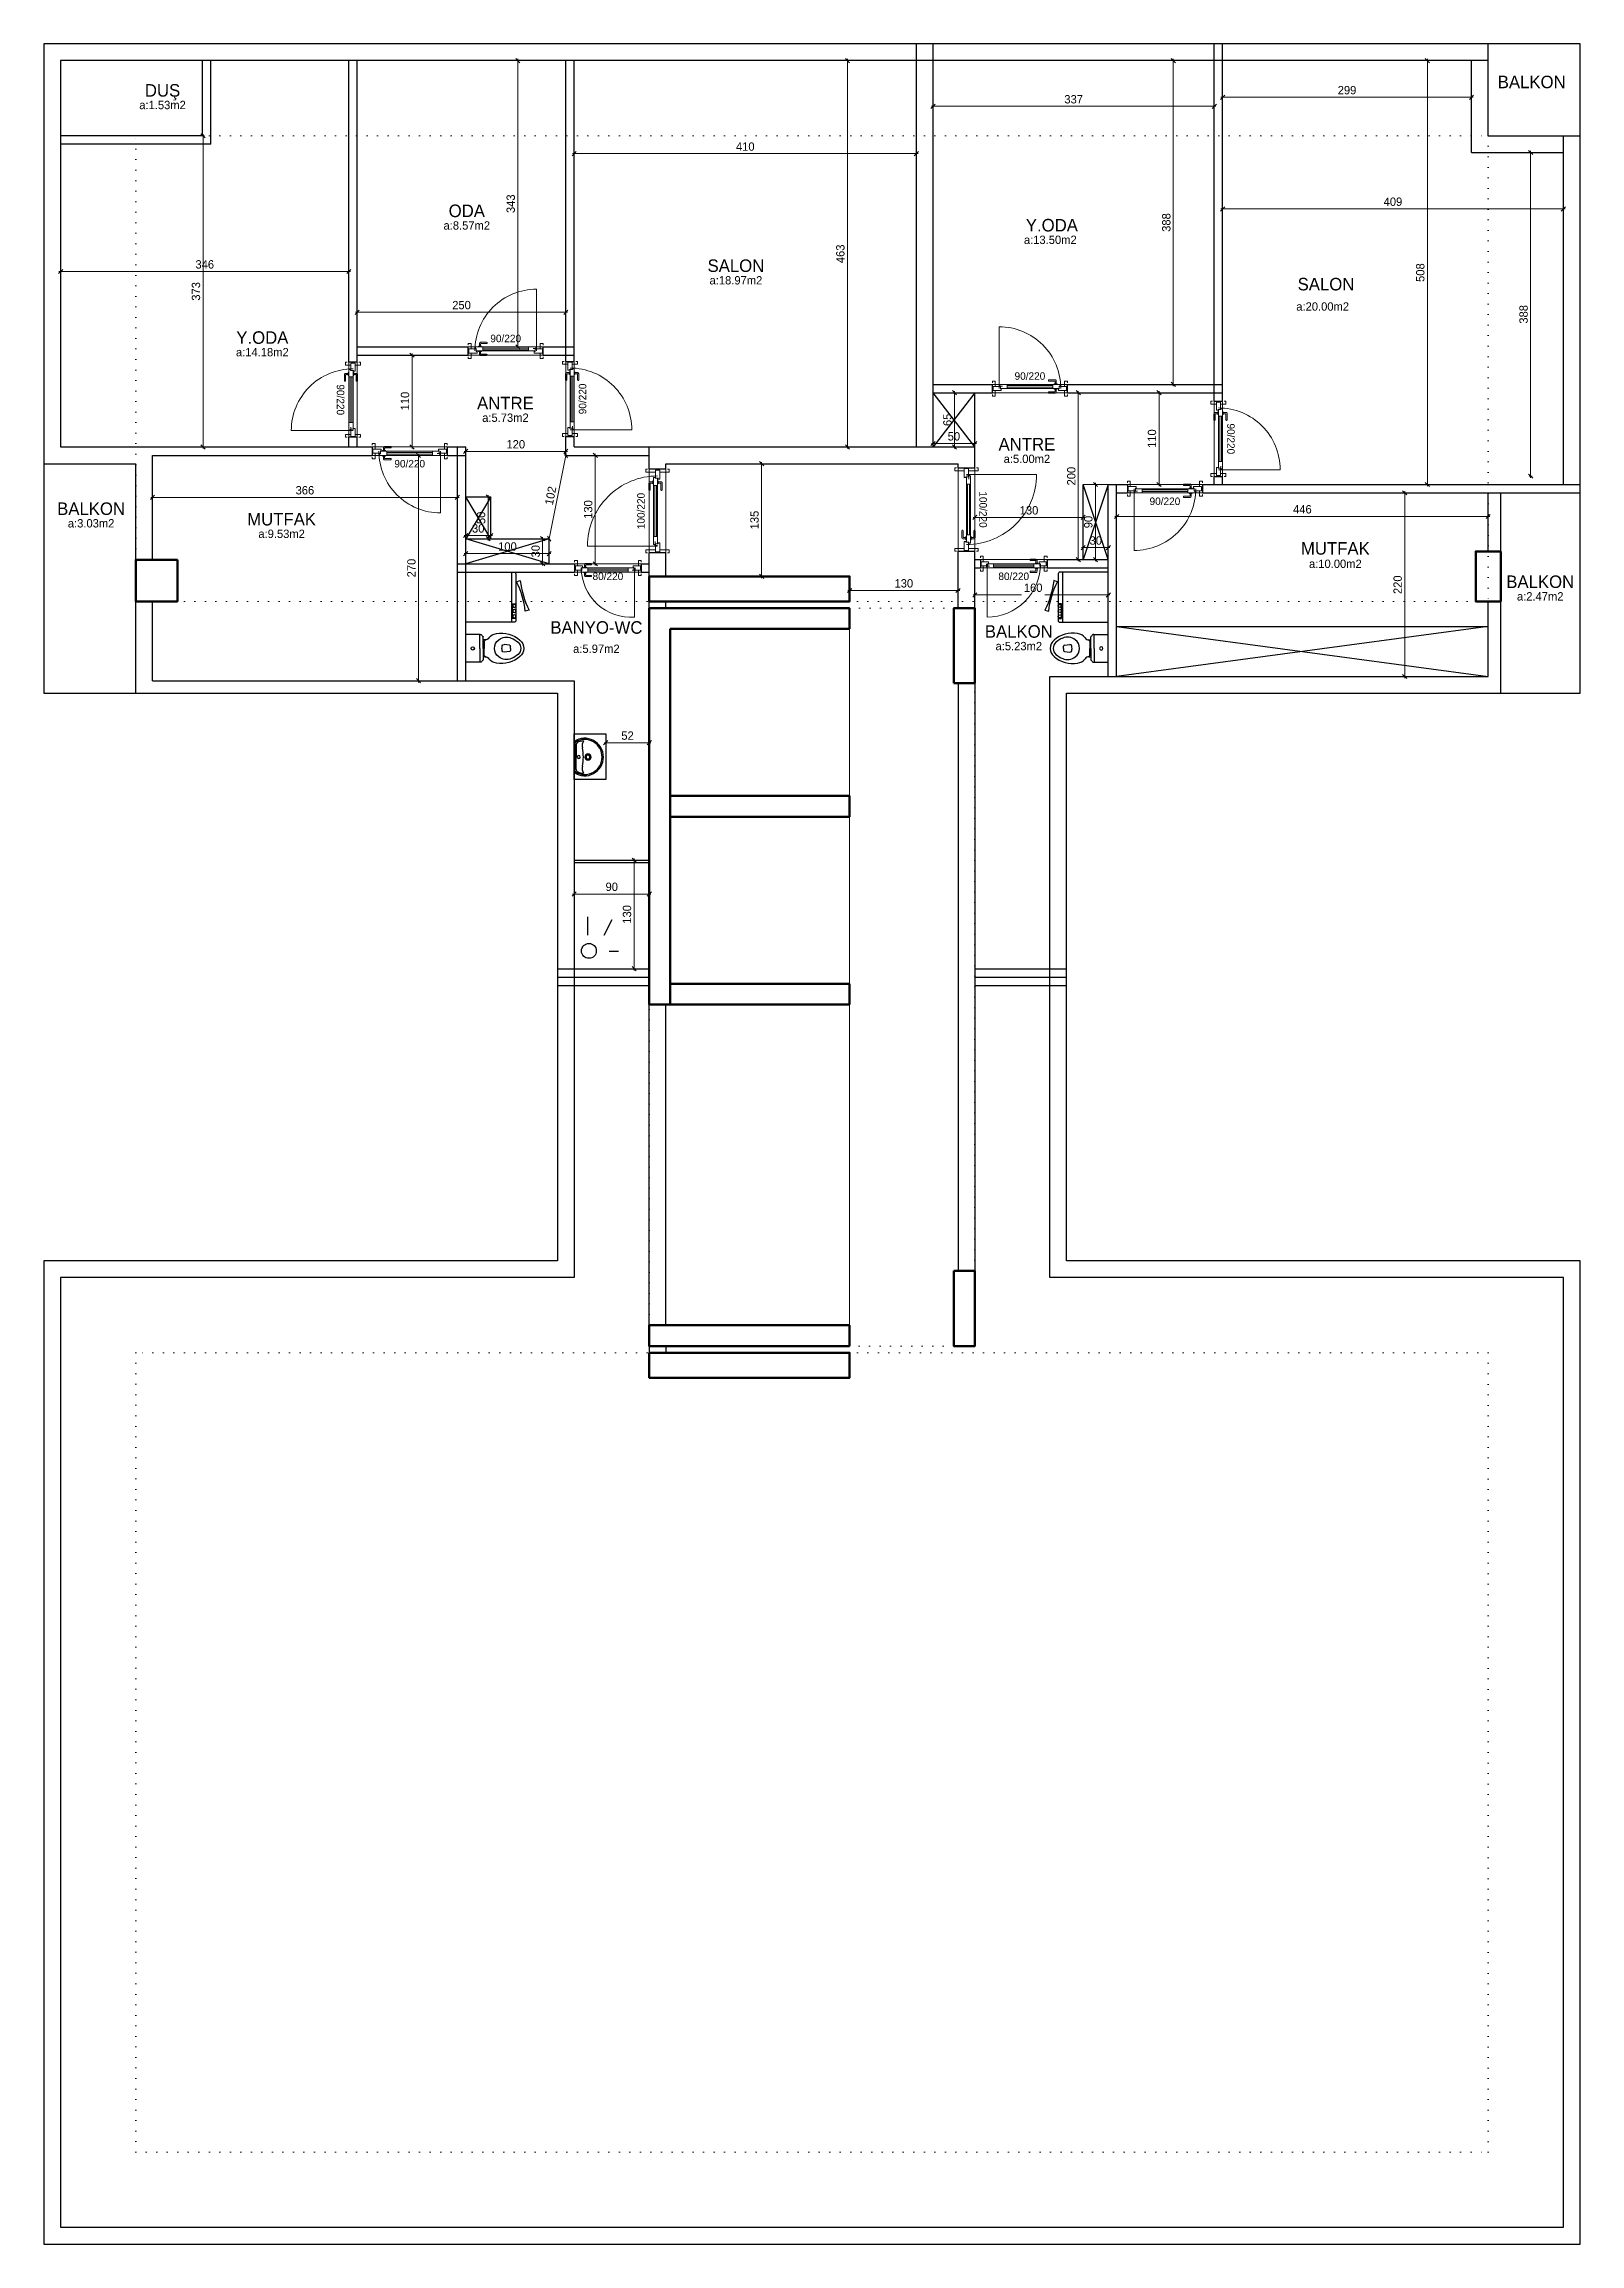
# Model space of a CAD drawing. Header units: centimetres. Extents: x 562865 to 1310255, y -148070 to 32737.
# Drawn here: x 586758 to 588599, y -17792 to -15157 of the extents above; entities that cross this region are included whole.
import ezdxf
from ezdxf.enums import TextEntityAlignment as Align

# ---------------------------------------------------------------- set-up
doc = ezdxf.new("R2010")
doc.units = ezdxf.units.CM
doc.header["$LTSCALE"] = 2.5
doc.linetypes.add('DOT', pattern=[0.25, 0, -0.25])
doc.layers.get('0').update_dxf_attribs({"color": 86})
for name, color, linetype, lineweight in [('ADAKENARI', 18, 'Continuous', 5), ('DUVAR', 4, 'Continuous', 30), ('duvar-kesim', 7, 'Continuous', 0), ('GÖRÜNÜŞLER', 96, 'Continuous', 25), ('iç ölçü', 106, 'Continuous', 18), ('kapi', 9, 'Continuous', 0), ('kolon', 1, 'Continuous', 53)]:
    doc.layers.add(name, color=color, linetype=linetype, lineweight=lineweight)
for name, color, linetype in [('alan', 7, 'Continuous'), ('kapi-yazi', 7, 'Continuous'), ('mahal', 7, 'Continuous')]:
    doc.layers.add(name, color=color, linetype=linetype)
doc.styles.add('PINAR', font='comic.ttf')
doc.dimstyles.new('TEMİZ ÖLÇÜ', dxfattribs={"dimtxt": 10, "dimasz": 5, "dimexe": 1.8, "dimexo": 0.625, "dimgap": 3, "dimtad": 1, "dimdec": 0, "dimrnd": 0.5, "dimzin": 1, "dimdsep": 46, "dimtxsty": 'PINAR', "dimblk": 'OBLIQUE', "dimcen": 0.9, "dimdle": 2, "dimclrd": 256, "dimclre": 256, "dimclrt": 7, "dimadec": 0, "dimazin": 0, "dimtfac": 1, "dimtdec": 0, "dimtofl": 0, "dimtmove": 2, "dimatfit": 2, "dimfxl": 10, "dimfxlon": 1, "dimlwd": -1, "dimlwe": -1, "dimarcsym": 0})

msp = doc.modelspace()

# ---------------------------------------------------------------- texts
at = {"layer": 'alan', "style": 'PINAR'}
for s, p in [('a:1.53m2', (586900.5, -15234.8)), ('a:8.57m2', (587265.1, -15379.1)), ('a:13.50m2 ', (587966.2, -15396.3)), ('a:18.97m2', (587587.6, -15444.8)), ('a:20.00m2', (588290.7, -15476.2)), ('a:14.18m2', (587020.1, -15530.9)), ('a:5.73m2', (587311.4, -15609.4)), ('a:5.00m2', (587936.3, -15658.7)), ('a:3.03m2', (586814.9, -15735.9)), ('a:9.53m2', (587043.2, -15748.5)), ('a:10.00m2', (588305.9, -15784.4)), ('a:2.47m2', (588551.4, -15823.4)), ('a:5.97m2', (587420.4, -15886.2)), ('a:5.23m2', (587926.6, -15883))]:
    msp.add_text(s, height=10, dxfattribs=at).set_placement(p, align=Align.CENTER)
at = {"layer": 'kapi-yazi', "style": 'PINAR'}
for s, rotation, p in [('90/220', 0, (587311.7, -15509.5)), ('90/220', 270, (587113.8, -15582.9)), ('90/220', 90, (587403.8, -15581.9)), ('90/220', 270, (588180.8, -15629.7)), ('90/220', 0, (587196.7, -15659.5)), ('100/220', 90, (587473.8, -15716.2)), ('100/220', 270, (587883.8, -15714.4)), ('80/220', 0, (587434.2, -15794.4))]:
    msp.add_text(s, height=9, rotation=rotation, dxfattribs=at).set_placement(p, align=Align.MIDDLE_CENTER)
for s, p in [('90/220', (587939.9, -15554.5)), ('90/220', (588101.7, -15704.5)), ('80/220', (587920.5, -15794.4))]:
    msp.add_text(s, height=9, dxfattribs=at).set_placement(p, align=Align.MIDDLE_CENTER)
at = {"layer": 'mahal', "style": 'PINAR'}
for s, p in [('DUŞ', (586900.5, -15219.8)), ('BALKON', (588541.2, -15209.7)), ('ODA', (587265.1, -15364.1)), ('Y.ODA', (587966.2, -15381.3)), ('SALON', (587587.6, -15429.8)), ('SALON', (588294.7, -15451.9)), ('Y.ODA', (587020.1, -15515.9)), ('ANTRE', (587311.4, -15594.4)), ('ANTRE', (587936.3, -15643.7)), ('BALKON', (586814.9, -15720.9)), ('MUTFAK', (587043.2, -15733.5)), ('MUTFAK', (588305.9, -15768.5)), ('BALKON', (588551.4, -15808.4)), ('BANYO-WC', (587420.4, -15863.2)), ('BALKON', (587926.6, -15868))]:
    msp.add_text(s, height=15, dxfattribs=at).set_placement(p, align=Align.CENTER)

# ---------------------------------------------------------------- blocks, each defined once
blk = doc.blocks.new('_Oblique')
at = {"color": 0, "linetype": 'ByBlock', "lineweight": -2}
blk.add_line((-0.5, -0.5), (0.5, 0.5), dxfattribs=at)
blk = doc.blocks.new('*D772')
at = {"layer": 'Defpoints', "color": 0}
for p in [(587723.8, -15809.5), (587853.8, -15809.5), (587853.8, -15811.4)]:
    blk.add_point(p, dxfattribs=at)
at = {"layer": 'iç ölçü'}
for p, q in [((587721.8, -15811.4), (587855.8, -15811.4)), ((587723.8, -15810.1), (587723.8, -15813.2)), ((587853.8, -15810.1), (587853.8, -15813.2))]:
    blk.add_line(p, q, dxfattribs=at)
at = {"layer": 'iç ölçü', "linetype": 'ByBlock', "xscale": 5, "yscale": 5, "zscale": 5, "rotation": 180}
blk.add_blockref('_Oblique', (587723.8, -15811.4), dxfattribs=at)
at = {"layer": 'iç ölçü', "linetype": 'ByBlock', "xscale": 5, "yscale": 5, "zscale": 5}
blk.add_blockref('_Oblique', (587853.8, -15811.4), dxfattribs=at)
at = {"layer": 'iç ölçü', "color": 7, "insert": (587788.8, -15802.9), "char_height": 10, "attachment_point": 5, "style": 'PINAR'}
blk.add_mtext('130', dxfattribs=at)
blk = doc.blocks.new('*D773')
at = {"layer": 'Defpoints', "color": 0}
for p in [(587610.6, -15659.5), (587610.6, -15794.5), (587618.4, -15794.5)]:
    blk.add_point(p, dxfattribs=at)
at = {"layer": 'iç ölçü'}
for p, q in [((587611.2, -15659.5), (587620.2, -15659.5)), ((587618.4, -15657.5), (587618.4, -15796.5)), ((587611.2, -15794.5), (587620.2, -15794.5))]:
    blk.add_line(p, q, dxfattribs=at)
at = {"layer": 'iç ölçü', "linetype": 'ByBlock', "xscale": 5, "yscale": 5, "zscale": 5}
for p, rotation in [((587618.4, -15659.5), 90), ((587618.4, -15794.5), 270)]:
    blk.add_blockref('_Oblique', p, dxfattribs=dict(at, rotation=rotation))
at = {"layer": 'iç ölçü', "color": 7, "insert": (587609.9, -15727), "char_height": 10, "attachment_point": 5, "rotation": 90, "style": 'PINAR'}
blk.add_mtext('135', dxfattribs=at)
blk = doc.blocks.new('fm-door1')
at = {"linetype": 'Continuous'}
for p, q in [((0, 25), (0, -25)), ((100, 25), (0, 25)), ((80, 32), (80, 0)), ((84, 28), (128, 28)), ((90, 50), (910, 50)), ((90, 50), (90, 30)), ((100, 30), (90, 30)), ((100, 30), (100, -5)), ((100, 30), (100, -5)), ((100, 0), (900, 0)), ((190, 50), (190, 0)), ((810, 50), (810, 0)), ((910, 30), (900, 30)), ((900, 30), (900, -5)), ((900, 25), (1000, 25)), ((910, 50), (910, 30)), ((1000, 25), (1000, -25)), ((110, -25), (0, -25)), ((100, -5), (110, -5)), ((110, -5), (100, -5)), ((110, -5), (110, -25)), ((110, -25), (110, -5)), ((890, -25), (890, -5)), ((890, -5), (900, -5)), ((890, -25), (1000, -25))]:
    blk.add_line(p, q, dxfattribs=at)
at = {"color": 8, "linetype": 'Continuous'}
for p, q in [((190, 35), (810, 35)), ((190, 15), (810, 15))]:
    blk.add_line(p, q, dxfattribs=at)
at = {"linetype": 'Continuous'}
for points in [[(858, 58), (858, 89, 0.414214), (842, 104), (759, 104, 1), (759, 89), (835, 89, -0.414214), (842, 81), (842, 58)], [(858, -8), (858, -39, -0.414214), (842, -54), (759, -54, -1), (759, -39), (835, -39, 0.414214), (842, -31), (842, -8)]]:
    blk.add_lwpolyline(points, format="xyb", dxfattribs=at)
for points in [[(869, 50), (869, 58), (831, 58), (831, 50)], [(869, 0), (869, -8), (831, -8), (831, 0)]]:
    blk.add_lwpolyline(points, dxfattribs=at)
blk.add_circle((84, 32), 4.26, dxfattribs=at)
blk = doc.blocks.new('*D776')
at = {"layer": 'Defpoints', "color": 0}
for p in [(588170.8, -15191.4), (588579.1, -15191.4), (588579.1, -15354.3)]:
    blk.add_point(p, dxfattribs=at)
at = {"layer": 'iç ölçü'}
for p, q in [((588168.8, -15354.3), (588581.1, -15354.3)), ((588170.8, -15344.3), (588170.8, -15356.1)), ((588579.1, -15344.3), (588579.1, -15356.1))]:
    blk.add_line(p, q, dxfattribs=at)
at = {"layer": 'iç ölçü', "linetype": 'ByBlock', "xscale": 5, "yscale": 5, "zscale": 5, "rotation": 180}
blk.add_blockref('_Oblique', (588170.8, -15354.3), dxfattribs=at)
at = {"layer": 'iç ölçü', "linetype": 'ByBlock', "xscale": 5, "yscale": 5, "zscale": 5}
blk.add_blockref('_Oblique', (588579.1, -15354.3), dxfattribs=at)
at = {"layer": 'iç ölçü', "color": 7, "insert": (588374.9, -15345.7), "char_height": 10, "attachment_point": 5, "style": 'PINAR'}
blk.add_mtext('409', dxfattribs=at)
blk = doc.blocks.new('*D777')
at = {"layer": 'Defpoints', "color": 0}
for p in [(588399.9, -15176.7), (588416.2, -15176.7), (588399.9, -15684.5)]:
    blk.add_point(p, dxfattribs=at)
at = {"layer": 'iç ölçü'}
for p, q in [((588406.2, -15176.7), (588418, -15176.7)), ((588416.2, -15686.5), (588416.2, -15174.7)), ((588406.2, -15684.5), (588418, -15684.5))]:
    blk.add_line(p, q, dxfattribs=at)
at = {"layer": 'iç ölçü', "linetype": 'ByBlock', "xscale": 5, "yscale": 5, "zscale": 5}
for p, rotation in [((588416.2, -15176.7), 90), ((588416.2, -15684.5), 270)]:
    blk.add_blockref('_Oblique', p, dxfattribs=dict(at, rotation=rotation))
at = {"layer": 'iç ölçü', "color": 7, "insert": (588407.7, -15430.6), "char_height": 10, "attachment_point": 5, "rotation": 90, "style": 'PINAR'}
blk.add_mtext('508', dxfattribs=at)
blk = doc.blocks.new('*D778')
at = {"layer": 'Defpoints', "color": 0}
for p in [(588537.7, -15286.7), (588537.7, -15674.5), (588539.9, -15674.5)]:
    blk.add_point(p, dxfattribs=at)
at = {"layer": 'iç ölçü'}
for p, q in [((588539.9, -15284.7), (588539.9, -15676.5)), ((588538.3, -15286.7), (588541.7, -15286.7)), ((588538.3, -15674.5), (588541.7, -15674.5))]:
    blk.add_line(p, q, dxfattribs=at)
at = {"layer": 'iç ölçü', "linetype": 'ByBlock', "xscale": 5, "yscale": 5, "zscale": 5}
for p, rotation in [((588539.9, -15286.7), 90), ((588539.9, -15674.5), 270)]:
    blk.add_blockref('_Oblique', p, dxfattribs=dict(at, rotation=rotation))
at = {"layer": 'iç ölçü', "color": 7, "insert": (588531.5, -15480.6), "char_height": 10, "attachment_point": 5, "rotation": 90, "style": 'PINAR'}
blk.add_mtext('388', dxfattribs=at)
blk = doc.blocks.new('*D779')
at = {"layer": 'Defpoints', "color": 0}
for p in [(588170.8, -15220.6), (588170.8, -15231.7), (588469.1, -15231.7)]:
    blk.add_point(p, dxfattribs=at)
at = {"layer": 'iç ölçü'}
for p, q in [((588471.1, -15220.6), (588168.8, -15220.6)), ((588170.8, -15230.6), (588170.8, -15218.8)), ((588469.1, -15230.6), (588469.1, -15218.8))]:
    blk.add_line(p, q, dxfattribs=at)
at = {"layer": 'iç ölçü', "linetype": 'ByBlock', "xscale": 5, "yscale": 5, "zscale": 5, "rotation": 180}
blk.add_blockref('_Oblique', (588170.8, -15220.6), dxfattribs=at)
at = {"layer": 'iç ölçü', "linetype": 'ByBlock', "xscale": 5, "yscale": 5, "zscale": 5}
blk.add_blockref('_Oblique', (588469.1, -15220.6), dxfattribs=at)
at = {"layer": 'iç ölçü', "color": 7, "insert": (588319.9, -15212.1), "char_height": 10, "attachment_point": 5, "style": 'PINAR'}
blk.add_mtext('299', dxfattribs=at)
blk = doc.blocks.new('*D780')
at = {"layer": 'Defpoints', "color": 0}
for p in [(587823.8, -15231.4), (587823.8, -15248.8), (588160.8, -15248.8)]:
    blk.add_point(p, dxfattribs=at)
at = {"layer": 'iç ölçü'}
for p, q in [((588162.8, -15231.4), (587821.8, -15231.4)), ((587823.8, -15241.4), (587823.8, -15229.6)), ((588160.8, -15241.4), (588160.8, -15229.6))]:
    blk.add_line(p, q, dxfattribs=at)
at = {"layer": 'iç ölçü', "linetype": 'ByBlock', "xscale": 5, "yscale": 5, "zscale": 5, "rotation": 180}
blk.add_blockref('_Oblique', (587823.8, -15231.4), dxfattribs=at)
at = {"layer": 'iç ölçü', "linetype": 'ByBlock', "xscale": 5, "yscale": 5, "zscale": 5}
blk.add_blockref('_Oblique', (588160.8, -15231.4), dxfattribs=at)
at = {"layer": 'iç ölçü', "color": 7, "insert": (587992.3, -15223), "char_height": 10, "attachment_point": 5, "style": 'PINAR'}
blk.add_mtext('337', dxfattribs=at)
blk = doc.blocks.new('*D781')
at = {"layer": 'Defpoints', "color": 0}
for p in [(588316.4, -15694.5), (588316.4, -15914.5), (588389, -15914.5)]:
    blk.add_point(p, dxfattribs=at)
at = {"layer": 'iç ölçü'}
for p, q in [((588379, -15694.5), (588390.8, -15694.5)), ((588389, -15692.5), (588389, -15916.5)), ((588379, -15914.5), (588390.8, -15914.5))]:
    blk.add_line(p, q, dxfattribs=at)
at = {"layer": 'iç ölçü', "linetype": 'ByBlock', "xscale": 5, "yscale": 5, "zscale": 5}
for p, rotation in [((588389, -15694.5), 90), ((588389, -15914.5), 270)]:
    blk.add_blockref('_Oblique', p, dxfattribs=dict(at, rotation=rotation))
at = {"layer": 'iç ölçü', "color": 7, "insert": (588380.6, -15804.5), "char_height": 10, "attachment_point": 5, "rotation": 90, "style": 'PINAR'}
blk.add_mtext('220', dxfattribs=at)
blk = doc.blocks.new('*D782')
at = {"layer": 'Defpoints', "color": 0}
for p in [(588043.8, -15724), (588489.1, -15722.7), (588489.1, -15724)]:
    blk.add_point(p, dxfattribs=at)
at = {"layer": 'iç ölçü'}
for p, q in [((588041.8, -15722.7), (588491.1, -15722.7)), ((588043.8, -15723.4), (588043.8, -15720.9)), ((588489.1, -15723.4), (588489.1, -15720.9))]:
    blk.add_line(p, q, dxfattribs=at)
at = {"layer": 'iç ölçü', "linetype": 'ByBlock', "xscale": 5, "yscale": 5, "zscale": 5, "rotation": 180}
blk.add_blockref('_Oblique', (588043.8, -15722.7), dxfattribs=at)
at = {"layer": 'iç ölçü', "linetype": 'ByBlock', "xscale": 5, "yscale": 5, "zscale": 5}
blk.add_blockref('_Oblique', (588489.1, -15722.7), dxfattribs=at)
at = {"layer": 'iç ölçü', "color": 7, "insert": (588266.4, -15714.2), "char_height": 10, "attachment_point": 5, "style": 'PINAR'}
blk.add_mtext('446', dxfattribs=at)
blk = doc.blocks.new('*D783')
at = {"layer": 'Defpoints', "color": 0}
for p in [(587873.8, -15784.4), (588033.8, -15784.4), (588033.8, -15816.7)]:
    blk.add_point(p, dxfattribs=at)
at = {"layer": 'iç ölçü'}
for p, q in [((587873.8, -15806.7), (587873.8, -15818.5)), ((588033.8, -15806.7), (588033.8, -15818.5)), ((587871.8, -15816.7), (587930, -15816.7)), ((588035.8, -15816.7), (587957.6, -15816.7))]:
    blk.add_line(p, q, dxfattribs=at)
at = {"layer": 'iç ölçü', "linetype": 'ByBlock', "xscale": 5, "yscale": 5, "zscale": 5, "rotation": 180}
blk.add_blockref('_Oblique', (587873.8, -15816.7), dxfattribs=at)
at = {"layer": 'iç ölçü', "linetype": 'ByBlock', "xscale": 5, "yscale": 5, "zscale": 5}
blk.add_blockref('_Oblique', (588033.8, -15816.7), dxfattribs=at)
at = {"layer": 'iç ölçü', "color": 7, "insert": (587943.8, -15808.2), "char_height": 10, "attachment_point": 5, "style": 'PINAR'}
blk.add_mtext('160', dxfattribs=at)
blk = doc.blocks.new('Klozet-1')
for p, q in [((16.75, 0), (-16.75, 0)), ((16.75, -17.5), (16.75, 0)), ((-16.75, -17.5), (-16.75, 0)), ((0, -17), (-16.75, -17)), ((0, -21), (-13.8398, -21)), ((-10, -23), (-10, -21)), ((-8.0157, -22.0272), (0, -22.0272)), ((0, -17), (16.75, -17)), ((0, -21), (13.8397, -21)), ((8.0156, -22.0272), (0, -22.0272)), ((10, -23), (10, -21)), ((-3.7475, -52.5499), (-4.5772, -46.068)), ((3.7475, -52.5499), (4.5771, -46.068)), ((0, -53.5), (-2.7488, -53.5)), ((0, -53.5), (2.7487, -53.5))]:
    blk.add_line(p, q)
for centre, radius, start, end in [((-14.75, -17.5), 2, 180, 245.214224), ((-16.6366, -21.5854), 2.5, 21.212156, 65.214224), ((-13.8398, -20.5), 0.5, 201.212156, 270), ((-16, -23), 6, 306.869898, 0), ((-8.0157, -24.0272), 2, 90, 176.416678), ((0, -8.5), 2, 90, 270), ((0, -8.5), 2, 270, 90), ((8.0156, -24.0272), 2, 3.583322, 90), ((16, -23), 6, 180, 233.130102), ((13.8397, -20.5), 0.5, 270, 338.787844), ((16.6365, -21.5854), 2.5, 114.785776, 158.787844), ((14.75, -17.5), 2, 294.785776, 0), ((16.7492, -42.2359), 35, 171.135952, 220.418686), ((-4, -39), 14, 126.869898, 171.135952), ((1.5795, -48.7268), 15, 142.16423, 203.165473), ((0, -47.5), 13, 90, 142.16423), ((-2.5933, -45.8141), 2, 103.10266, 187.293703), ((-2.7488, -52.5), 1, 182.862405, 270), ((0.8071, -60.4236), 17, 92.721352, 103.10266), ((-0.8072, -60.4236), 17, 76.89734, 87.278648), ((0, -47.5), 13, 37.83577, 90), ((2.7487, -52.5), 1, 270, 357.137595), ((2.5933, -45.8141), 2, 352.706297, 76.89734), ((-16.7492, -42.2359), 35, 319.581314, 8.864048), ((-1.5796, -48.7268), 15, 336.834527, 37.83577), ((4, -39), 14, 8.864048, 53.130102), ((16.7492, -42.2359), 31.5, 203.165473, 220.418686), ((0, -56.5), 13, 220.418686, 270), ((0, -56.5), 9.5, 220.418686, 270), ((0, -56.5), 9.5, 270, 319.581314), ((0, -56.5), 13, 270, 319.581314), ((-16.7492, -42.2359), 31.5, 319.581314, 336.834527)]:
    blk.add_arc(centre, radius, start, end)
blk = doc.blocks.new('C.Mak')
at = {"color": 8}
for p, q in [((25.7, -56.1), (8.1, -56.1)), ((8.1, -56.1), (8.1, -59.3)), ((25.7, -59.3), (25.7, -56.1))]:
    blk.add_line(p, q, dxfattribs=at)
blk.add_lwpolyline([(-27.7, 0, 0.414214), (-29.7, -2), (-29.7, -58, 0.414214), (-27.7, -60), (28.2, -60, 0.414214), (30.3, -58), (30.3, -2, 0.414214), (28.2, 0)], format="xyb", close=True)
blk.add_lwpolyline([(-29.7, -53, 0.414214), (-27.7, -55), (28.2, -55, 0.414214), (30.3, -53)], format="xyb")
blk.add_lwpolyline([(15.9, -76), (17.2, -71.4, -0.091234), (-18.2, -60.9), (-19.5, -65.4, -0.091234)], format="xyb", close=True, dxfattribs=at)
for centre in [(10.7, -58.2), (16.9, -58.2), (23.3, -58.2)]:
    blk.add_circle(centre, 1.82, dxfattribs=at)
blk = doc.blocks.new('Lav-1')
for p, q in [((-18.7083, 0), (18.7083, 0)), ((-15.105, -2.2), (0, -2.2)), ((15.105, -2.2), (0, -2.2))]:
    blk.add_line(p, q)
at = {"color": 8}
for p in [(-15.9925, -0.7), (15.9925, -0.7)]:
    blk.add_line(p, (0, -0.7), dxfattribs=at)
for centre, radius, start, end in [((0, -12.5), 22.5, 146.251011, 270), ((0, -12.5), 22.5, 270, 33.748989), ((0, -12.5), 19.5, 152.688782, 175.764074), ((-13.5377, -21.504), 12, 77.387843, 119.499625), ((-15.105, -4.7), 2.5, 90, 152.688782), ((0, 39), 50, 257.387843, 270), ((0, 39), 50, 270, 282.612157), ((13.5377, -21.504), 12, 60.500375, 102.612157), ((15.105, -4.7), 2.5, 27.311218, 90), ((0, -12.5), 19.5, 4.235926, 27.311218)]:
    blk.add_arc(centre, radius, start, end)
for centre, radius, start, end in [((0, -12.5), 21, 149.821029, 270), ((-15.9925, -3.2), 2.5, 90, 149.821029), ((0, -16.5), 3.75, 90, 270), ((0, -16.5), 2.3, 90, 270), ((0, -5.5), 1.75, 90, 270), ((0, -12.5), 21, 270, 30.178971), ((0, -5.5), 1.75, 270, 90), ((0, -16.5), 3.75, 270, 90), ((0, -16.5), 2.3, 270, 90), ((15.9925, -3.2), 2.5, 30.178971, 90)]:
    blk.add_arc(centre, radius, start, end, dxfattribs=at)
blk = doc.blocks.new('*D784')
at = {"layer": 'Defpoints', "color": 0}
for p in [(587431.6, -15983.2), (587483.8, -15983.2), (587483.8, -15993.7)]:
    blk.add_point(p, dxfattribs=at)
at = {"layer": 'iç ölçü'}
for p, q in [((587429.6, -15993.7), (587485.8, -15993.7)), ((587431.6, -15983.9), (587431.6, -15995.5)), ((587483.8, -15983.9), (587483.8, -15995.5))]:
    blk.add_line(p, q, dxfattribs=at)
at = {"layer": 'iç ölçü', "linetype": 'ByBlock', "xscale": 5, "yscale": 5, "zscale": 5, "rotation": 180}
blk.add_blockref('_Oblique', (587431.6, -15993.7), dxfattribs=at)
at = {"layer": 'iç ölçü', "linetype": 'ByBlock', "xscale": 5, "yscale": 5, "zscale": 5}
blk.add_blockref('_Oblique', (587483.8, -15993.7), dxfattribs=at)
at = {"layer": 'iç ölçü', "color": 7, "insert": (587457.7, -15985.3), "char_height": 10, "attachment_point": 5, "style": 'PINAR'}
blk.add_mtext('52', dxfattribs=at)
blk = doc.blocks.new('*D785')
at = {"layer": 'Defpoints', "color": 0}
for p in [(587393.8, -16163.7), (587483.8, -16163.7), (587483.8, -16175)]:
    blk.add_point(p, dxfattribs=at)
at = {"layer": 'iç ölçü'}
for p, q in [((587391.8, -16175), (587485.8, -16175)), ((587393.8, -16165), (587393.8, -16176.8)), ((587483.8, -16165), (587483.8, -16176.8))]:
    blk.add_line(p, q, dxfattribs=at)
at = {"layer": 'iç ölçü', "linetype": 'ByBlock', "xscale": 5, "yscale": 5, "zscale": 5, "rotation": 180}
blk.add_blockref('_Oblique', (587393.8, -16175), dxfattribs=at)
at = {"layer": 'iç ölçü', "linetype": 'ByBlock', "xscale": 5, "yscale": 5, "zscale": 5}
blk.add_blockref('_Oblique', (587483.8, -16175), dxfattribs=at)
at = {"layer": 'iç ölçü', "color": 7, "insert": (587438.8, -16166.4), "char_height": 10, "attachment_point": 5, "style": 'PINAR'}
blk.add_mtext('90', dxfattribs=at)
blk = doc.blocks.new('*D786')
at = {"layer": 'Defpoints', "color": 0}
for p in [(587461.1, -16134.4), (587465.6, -16134.4), (587461.1, -16264.5)]:
    blk.add_point(p, dxfattribs=at)
at = {"layer": 'iç ölçü'}
for p, q in [((587461.8, -16134.4), (587467.4, -16134.4)), ((587465.6, -16266.5), (587465.6, -16132.4)), ((587461.8, -16264.5), (587467.4, -16264.5))]:
    blk.add_line(p, q, dxfattribs=at)
at = {"layer": 'iç ölçü', "linetype": 'ByBlock', "xscale": 5, "yscale": 5, "zscale": 5}
for p, rotation in [((587465.6, -16134.4), 90), ((587465.6, -16264.5), 270)]:
    blk.add_blockref('_Oblique', p, dxfattribs=dict(at, rotation=rotation))
at = {"layer": 'iç ölçü', "color": 7, "insert": (587457.1, -16199.4), "char_height": 10, "attachment_point": 5, "rotation": 90, "style": 'PINAR'}
blk.add_mtext('130', dxfattribs=at)
blk = doc.blocks.new('*D807')
at = {"layer": 'Defpoints', "color": 0}
for p in [(586943.2, -15266.7), (586949, -15266.7), (586963.2, -15639.5)]:
    blk.add_point(p, dxfattribs=at)
at = {"layer": 'iç ölçü'}
for p, q in [((586943.8, -15266.7), (586950.8, -15266.7)), ((586949, -15641.5), (586949, -15264.7)), ((586959, -15639.5), (586947.2, -15639.5))]:
    blk.add_line(p, q, dxfattribs=at)
at = {"layer": 'iç ölçü', "linetype": 'ByBlock', "xscale": 5, "yscale": 5, "zscale": 5}
for p, rotation in [((586949, -15266.7), 90), ((586949, -15639.5), 270)]:
    blk.add_blockref('_Oblique', p, dxfattribs=dict(at, rotation=rotation))
at = {"layer": 'iç ölçü', "color": 7, "insert": (586940.6, -15453.1), "char_height": 10, "attachment_point": 5, "rotation": 90, "style": 'PINAR'}
blk.add_mtext('373', dxfattribs=at)
blk = doc.blocks.new('*D808')
at = {"layer": 'Defpoints', "color": 0}
for p in [(586778.4, -15413), (587123.8, -15413), (587123.8, -15429.3)]:
    blk.add_point(p, dxfattribs=at)
at = {"layer": 'iç ölçü'}
for p, q in [((586776.4, -15429.3), (587125.8, -15429.3)), ((586778.4, -15419.3), (586778.4, -15431.1)), ((587123.8, -15419.3), (587123.8, -15431.1))]:
    blk.add_line(p, q, dxfattribs=at)
at = {"layer": 'iç ölçü', "linetype": 'ByBlock', "xscale": 5, "yscale": 5, "zscale": 5, "rotation": 180}
blk.add_blockref('_Oblique', (586778.4, -15429.3), dxfattribs=at)
at = {"layer": 'iç ölçü', "linetype": 'ByBlock', "xscale": 5, "yscale": 5, "zscale": 5}
blk.add_blockref('_Oblique', (587123.8, -15429.3), dxfattribs=at)
at = {"layer": 'iç ölçü', "color": 7, "insert": (586951.1, -15420.8), "char_height": 10, "attachment_point": 5, "style": 'PINAR'}
blk.add_mtext('346', dxfattribs=at)
blk = doc.blocks.new('WRSETHSRTH')
at = {"layer": 'ADAKENARI', "color": 2, "linetype": 'DOT', "ltscale": 20}
for points in [[(588489.1, -15266.7), (588489.1, -15824.5), (586868.4, -15824.5), (586868.4, -15266.7)], [(587873.8, -15832.5), (587873.8, -16716.5), (587483.8, -16716.5), (587483.8, -15832.5)], [(588489.1, -17682.2), (588489.1, -16724.5), (586868.4, -16724.5), (586868.4, -17682.2)]]:
    blk.add_lwpolyline(points, close=True, dxfattribs=at)
blk = doc.blocks.new('*D810')
at = {"layer": 'Defpoints', "color": 0}
for p in [(587133.8, -15465.9), (587383.8, -15469.7), (587383.8, -15478.1)]:
    blk.add_point(p, dxfattribs=at)
at = {"layer": 'iç ölçü'}
for p, q in [((587133.8, -15468.1), (587133.8, -15479.9)), ((587131.8, -15478.1), (587385.8, -15478.1)), ((587383.8, -15470.3), (587383.8, -15479.9))]:
    blk.add_line(p, q, dxfattribs=at)
at = {"layer": 'iç ölçü', "linetype": 'ByBlock', "xscale": 5, "yscale": 5, "zscale": 5, "rotation": 180}
blk.add_blockref('_Oblique', (587133.8, -15478.1), dxfattribs=at)
at = {"layer": 'iç ölçü', "linetype": 'ByBlock', "xscale": 5, "yscale": 5, "zscale": 5}
blk.add_blockref('_Oblique', (587383.8, -15478.1), dxfattribs=at)
at = {"layer": 'iç ölçü', "color": 7, "insert": (587258.8, -15469.6), "char_height": 10, "attachment_point": 5, "style": 'PINAR'}
blk.add_mtext('250', dxfattribs=at)
blk = doc.blocks.new('*D811')
at = {"layer": 'Defpoints', "color": 0}
for p in [(587326.2, -15176.7), (587344, -15176.7), (587344, -15519.5)]:
    blk.add_point(p, dxfattribs=at)
at = {"layer": 'iç ölçü'}
for p, q in [((587336.2, -15176.7), (587324.4, -15176.7)), ((587326.2, -15521.5), (587326.2, -15174.7)), ((587336.2, -15519.5), (587324.4, -15519.5))]:
    blk.add_line(p, q, dxfattribs=at)
at = {"layer": 'iç ölçü', "linetype": 'ByBlock', "xscale": 5, "yscale": 5, "zscale": 5}
for p, rotation in [((587326.2, -15176.7), 90), ((587326.2, -15519.5), 270)]:
    blk.add_blockref('_Oblique', p, dxfattribs=dict(at, rotation=rotation))
at = {"layer": 'iç ölçü', "color": 7, "insert": (587317.8, -15348.1), "char_height": 10, "attachment_point": 5, "rotation": 90, "style": 'PINAR'}
blk.add_mtext('343', dxfattribs=at)
blk = doc.blocks.new('*D812')
at = {"layer": 'Defpoints', "color": 0}
for p in [(587133.3, -15649.5), (587163.3, -15919.5), (587207.3, -15919.5)]:
    blk.add_point(p, dxfattribs=at)
at = {"layer": 'iç ölçü'}
for p, q in [((587197.3, -15649.5), (587209.1, -15649.5)), ((587207.3, -15647.5), (587207.3, -15921.5)), ((587197.3, -15919.5), (587209.1, -15919.5))]:
    blk.add_line(p, q, dxfattribs=at)
at = {"layer": 'iç ölçü', "linetype": 'ByBlock', "xscale": 5, "yscale": 5, "zscale": 5}
for p, rotation in [((587207.3, -15649.5), 90), ((587207.3, -15919.5), 270)]:
    blk.add_blockref('_Oblique', p, dxfattribs=dict(at, rotation=rotation))
at = {"layer": 'iç ölçü', "color": 7, "insert": (587198.8, -15784.5), "char_height": 10, "attachment_point": 5, "rotation": 90, "style": 'PINAR'}
blk.add_mtext('270', dxfattribs=at)
blk = doc.blocks.new('*D813')
at = {"layer": 'Defpoints', "color": 0}
for p in [(586888.4, -15699.9), (586888.4, -15704.6), (587253.8, -15704.6)]:
    blk.add_point(p, dxfattribs=at)
at = {"layer": 'iç ölçü'}
for p, q in [((587255.8, -15699.9), (586886.4, -15699.9)), ((586888.4, -15704), (586888.4, -15698.1)), ((587253.8, -15704), (587253.8, -15698.1))]:
    blk.add_line(p, q, dxfattribs=at)
at = {"layer": 'iç ölçü', "linetype": 'ByBlock', "xscale": 5, "yscale": 5, "zscale": 5, "rotation": 180}
blk.add_blockref('_Oblique', (586888.4, -15699.9), dxfattribs=at)
at = {"layer": 'iç ölçü', "linetype": 'ByBlock', "xscale": 5, "yscale": 5, "zscale": 5}
blk.add_blockref('_Oblique', (587253.8, -15699.9), dxfattribs=at)
at = {"layer": 'iç ölçü', "color": 7, "insert": (587071.1, -15691.4), "char_height": 10, "attachment_point": 5, "style": 'PINAR'}
blk.add_mtext('366', dxfattribs=at)
blk = doc.blocks.new('*D814')
at = {"layer": 'Defpoints', "color": 0}
for p in [(587803.8, -15288.1), (587393.8, -15333), (587803.8, -15333)]:
    blk.add_point(p, dxfattribs=at)
at = {"layer": 'iç ölçü'}
for p, q in [((587391.8, -15288.1), (587805.8, -15288.1)), ((587393.8, -15298.1), (587393.8, -15286.3)), ((587803.8, -15298.1), (587803.8, -15286.3))]:
    blk.add_line(p, q, dxfattribs=at)
at = {"layer": 'iç ölçü', "linetype": 'ByBlock', "xscale": 5, "yscale": 5, "zscale": 5, "rotation": 180}
blk.add_blockref('_Oblique', (587393.8, -15288.1), dxfattribs=at)
at = {"layer": 'iç ölçü', "linetype": 'ByBlock', "xscale": 5, "yscale": 5, "zscale": 5}
blk.add_blockref('_Oblique', (587803.8, -15288.1), dxfattribs=at)
at = {"layer": 'iç ölçü', "color": 7, "insert": (587598.8, -15279.7), "char_height": 10, "attachment_point": 5, "style": 'PINAR'}
blk.add_mtext('410', dxfattribs=at)
blk = doc.blocks.new('*D815')
at = {"layer": 'Defpoints', "color": 0}
for p in [(587738.2, -15176.7), (587721.3, -15639.5), (587752.2, -15639.5)]:
    blk.add_point(p, dxfattribs=at)
at = {"layer": 'iç ölçü'}
for p, q in [((587731.3, -15176.7), (587719.5, -15176.7)), ((587721.3, -15174.7), (587721.3, -15641.5)), ((587731.3, -15639.5), (587719.5, -15639.5))]:
    blk.add_line(p, q, dxfattribs=at)
at = {"layer": 'iç ölçü', "linetype": 'ByBlock', "xscale": 5, "yscale": 5, "zscale": 5}
for p, rotation in [((587721.3, -15176.7), 90), ((587721.3, -15639.5), 270)]:
    blk.add_blockref('_Oblique', p, dxfattribs=dict(at, rotation=rotation))
at = {"layer": 'iç ölçü', "color": 7, "insert": (587712.8, -15408.1), "char_height": 10, "attachment_point": 5, "rotation": 90, "style": 'PINAR'}
blk.add_mtext('463', dxfattribs=at)
blk = doc.blocks.new('*D816')
at = {"layer": 'Defpoints', "color": 0}
for p in [(587383.8, -15634), (587383.8, -15644.7), (587263.8, -15669.9)]:
    blk.add_point(p, dxfattribs=at)
at = {"layer": 'iç ölçü'}
for p, q in [((587261.8, -15644.7), (587385.8, -15644.7)), ((587263.8, -15654.7), (587263.8, -15642.9)), ((587383.8, -15634.7), (587383.8, -15646.5))]:
    blk.add_line(p, q, dxfattribs=at)
at = {"layer": 'iç ölçü', "linetype": 'ByBlock', "xscale": 5, "yscale": 5, "zscale": 5, "rotation": 180}
blk.add_blockref('_Oblique', (587263.8, -15644.7), dxfattribs=at)
at = {"layer": 'iç ölçü', "linetype": 'ByBlock', "xscale": 5, "yscale": 5, "zscale": 5}
blk.add_blockref('_Oblique', (587383.8, -15644.7), dxfattribs=at)
at = {"layer": 'iç ölçü', "color": 7, "insert": (587323.8, -15636.3), "char_height": 10, "attachment_point": 5, "style": 'PINAR'}
blk.add_mtext('120', dxfattribs=at)
blk = doc.blocks.new('*D817')
at = {"layer": 'Defpoints', "color": 0}
for p in [(587199.5, -15529.5), (587231, -15529.5), (587231, -15639.5)]:
    blk.add_point(p, dxfattribs=at)
at = {"layer": 'iç ölçü'}
for p, q in [((587209.5, -15529.5), (587197.7, -15529.5)), ((587199.5, -15641.5), (587199.5, -15527.5)), ((587209.5, -15639.5), (587197.7, -15639.5))]:
    blk.add_line(p, q, dxfattribs=at)
at = {"layer": 'iç ölçü', "linetype": 'ByBlock', "xscale": 5, "yscale": 5, "zscale": 5}
for p, rotation in [((587199.5, -15529.5), 90), ((587199.5, -15639.5), 270)]:
    blk.add_blockref('_Oblique', p, dxfattribs=dict(at, rotation=rotation))
at = {"layer": 'iç ölçü', "color": 7, "insert": (587191.1, -15584.5), "char_height": 10, "attachment_point": 5, "rotation": 90, "style": 'PINAR'}
blk.add_mtext('110', dxfattribs=at)
blk = doc.blocks.new('*D818')
at = {"layer": 'Defpoints', "color": 0}
for p in [(587401, -15649.5), (587419.1, -15779.4), (587440, -15779.4)]:
    blk.add_point(p, dxfattribs=at)
at = {"layer": 'iç ölçü'}
for p, q in [((587409.1, -15649.5), (587420.9, -15649.5)), ((587419.1, -15647.5), (587419.1, -15781.4)), ((587429.1, -15779.4), (587417.3, -15779.4))]:
    blk.add_line(p, q, dxfattribs=at)
at = {"layer": 'iç ölçü', "linetype": 'ByBlock', "xscale": 5, "yscale": 5, "zscale": 5}
for p, rotation in [((587419.1, -15649.5), 90), ((587419.1, -15779.4), 270)]:
    blk.add_blockref('_Oblique', p, dxfattribs=dict(at, rotation=rotation))
at = {"layer": 'iç ölçü', "color": 7, "insert": (587410.6, -15714.4), "char_height": 10, "attachment_point": 5, "rotation": 90, "style": 'PINAR'}
blk.add_mtext('130', dxfattribs=at)
blk = doc.blocks.new('*D819')
at = {"layer": 'Defpoints', "color": 0}
for p in [(587263.8, -15755.2), (587363.8, -15759.4), (587363.8, -15767.2)]:
    blk.add_point(p, dxfattribs=at)
at = {"layer": 'iç ölçü'}
for p, q in [((587263.8, -15757.2), (587263.8, -15769)), ((587261.8, -15767.2), (587365.8, -15767.2)), ((587363.8, -15760), (587363.8, -15769))]:
    blk.add_line(p, q, dxfattribs=at)
at = {"layer": 'iç ölçü', "linetype": 'ByBlock', "xscale": 5, "yscale": 5, "zscale": 5, "rotation": 180}
blk.add_blockref('_Oblique', (587263.8, -15767.2), dxfattribs=at)
at = {"layer": 'iç ölçü', "linetype": 'ByBlock', "xscale": 5, "yscale": 5, "zscale": 5}
blk.add_blockref('_Oblique', (587363.8, -15767.2), dxfattribs=at)
at = {"layer": 'iç ölçü', "color": 7, "insert": (587313.8, -15758.8), "char_height": 10, "attachment_point": 5, "style": 'PINAR'}
blk.add_mtext('100', dxfattribs=at)
blk = doc.blocks.new('*D820')
at = {"layer": 'Defpoints', "color": 0}
for p in [(587320.9, -15749.4), (587356, -15749.4), (587320.9, -15779.4)]:
    blk.add_point(p, dxfattribs=at)
at = {"layer": 'iç ölçü'}
for p, q in [((587346, -15749.4), (587357.8, -15749.4)), ((587356, -15781.4), (587356, -15747.4)), ((587346, -15779.4), (587357.8, -15779.4))]:
    blk.add_line(p, q, dxfattribs=at)
at = {"layer": 'iç ölçü', "linetype": 'ByBlock', "xscale": 5, "yscale": 5, "zscale": 5}
for p, rotation in [((587356, -15749.4), 90), ((587356, -15779.4), 270)]:
    blk.add_blockref('_Oblique', p, dxfattribs=dict(at, rotation=rotation))
at = {"layer": 'iç ölçü', "color": 7, "insert": (587347.6, -15764.4), "char_height": 10, "attachment_point": 5, "rotation": 90, "style": 'PINAR'}
blk.add_mtext('30', dxfattribs=at)
blk = doc.blocks.new('*D821')
at = {"layer": 'Defpoints', "color": 0}
for p in [(587263.8, -15732.6), (587293.8, -15732.6), (587263.8, -15745.5)]:
    blk.add_point(p, dxfattribs=at)
at = {"layer": 'iç ölçü'}
for p, q in [((587295.8, -15745.5), (587261.8, -15745.5)), ((587263.8, -15735.5), (587263.8, -15747.3)), ((587293.8, -15735.5), (587293.8, -15747.3))]:
    blk.add_line(p, q, dxfattribs=at)
at = {"layer": 'iç ölçü', "linetype": 'ByBlock', "xscale": 5, "yscale": 5, "zscale": 5, "rotation": 180}
blk.add_blockref('_Oblique', (587263.8, -15745.5), dxfattribs=at)
at = {"layer": 'iç ölçü', "linetype": 'ByBlock', "xscale": 5, "yscale": 5, "zscale": 5}
blk.add_blockref('_Oblique', (587293.8, -15745.5), dxfattribs=at)
at = {"layer": 'iç ölçü', "color": 7, "insert": (587278.8, -15737.1), "char_height": 10, "attachment_point": 5, "style": 'PINAR'}
blk.add_mtext('30', dxfattribs=at)
blk = doc.blocks.new('*D822')
at = {"layer": 'Defpoints', "color": 0}
for p in [(587288.2, -15699.4), (587290.8, -15699.4), (587288.2, -15749.4)]:
    blk.add_point(p, dxfattribs=at)
at = {"layer": 'iç ölçü'}
for p, q in [((587288.8, -15699.4), (587292.6, -15699.4)), ((587290.8, -15751.4), (587290.8, -15697.4)), ((587288.8, -15749.4), (587292.6, -15749.4))]:
    blk.add_line(p, q, dxfattribs=at)
at = {"layer": 'iç ölçü', "linetype": 'ByBlock', "xscale": 5, "yscale": 5, "zscale": 5}
for p, rotation in [((587290.8, -15699.4), 90), ((587290.8, -15749.4), 270)]:
    blk.add_blockref('_Oblique', p, dxfattribs=dict(at, rotation=rotation))
at = {"layer": 'iç ölçü', "color": 7, "insert": (587282.3, -15724.4), "char_height": 10, "attachment_point": 5, "rotation": 90, "style": 'PINAR'}
blk.add_mtext('50', dxfattribs=at)
blk = doc.blocks.new('*D823')
at = {"layer": 'Defpoints', "color": 0}
for p in [(587383.8, -15649.5), (587383.8, -15649.5), (587363.8, -15749.4)]:
    blk.add_point(p, dxfattribs=at)
at = {"layer": 'iç ölçü'}
for p, q in [((587363.4, -15751.4), (587384.2, -15647.5)), ((587383.8, -15649.5), (587382, -15649.1)), ((587363.8, -15749.4), (587362, -15749.1))]:
    blk.add_line(p, q, dxfattribs=at)
at = {"layer": 'iç ölçü', "linetype": 'ByBlock', "xscale": 5, "yscale": 5, "zscale": 5}
for p, rotation in [((587383.8, -15649.5), 78.6848390992153), ((587363.8, -15749.4), 258.6848390992153)]:
    blk.add_blockref('_Oblique', p, dxfattribs=dict(at, rotation=rotation))
at = {"layer": 'iç ölçü', "color": 7, "insert": (587365.5, -15697.8), "char_height": 10, "attachment_point": 5, "rotation": 78.6848, "style": 'PINAR'}
blk.add_mtext('102', dxfattribs=at)
blk = doc.blocks.new('*D824')
at = {"layer": 'Defpoints', "color": 0}
for p in [(588085.2, -15574.5), (588085.2, -15684.5), (588094.6, -15684.5)]:
    blk.add_point(p, dxfattribs=at)
at = {"layer": 'iç ölçü'}
for p, q in [((588085.8, -15574.5), (588096.4, -15574.5)), ((588094.6, -15572.5), (588094.6, -15686.5)), ((588085.8, -15684.5), (588096.4, -15684.5))]:
    blk.add_line(p, q, dxfattribs=at)
at = {"layer": 'iç ölçü', "linetype": 'ByBlock', "xscale": 5, "yscale": 5, "zscale": 5}
for p, rotation in [((588094.6, -15574.5), 90), ((588094.6, -15684.5), 270)]:
    blk.add_blockref('_Oblique', p, dxfattribs=dict(at, rotation=rotation))
at = {"layer": 'iç ölçü', "color": 7, "insert": (588086.2, -15629.5), "char_height": 10, "attachment_point": 5, "rotation": 90, "style": 'PINAR'}
blk.add_mtext('110', dxfattribs=at)
blk = doc.blocks.new('*D825')
at = {"layer": 'Defpoints', "color": 0}
for p in [(587997.9, -15574.5), (588051.2, -15574.5), (588025.7, -15774.4)]:
    blk.add_point(p, dxfattribs=at)
at = {"layer": 'iç ölçü'}
for p, q in [((588007.9, -15574.5), (587996.1, -15574.5)), ((587997.9, -15776.4), (587997.9, -15572.5)), ((588007.9, -15774.4), (587996.1, -15774.4))]:
    blk.add_line(p, q, dxfattribs=at)
at = {"layer": 'iç ölçü', "linetype": 'ByBlock', "xscale": 5, "yscale": 5, "zscale": 5}
for p, rotation in [((587997.9, -15574.5), 90), ((587997.9, -15774.4), 270)]:
    blk.add_blockref('_Oblique', p, dxfattribs=dict(at, rotation=rotation))
at = {"layer": 'iç ölçü', "color": 7, "insert": (587989.5, -15674.4), "char_height": 10, "attachment_point": 5, "rotation": 90, "style": 'PINAR'}
blk.add_mtext('200', dxfattribs=at)
blk = doc.blocks.new('*D826')
at = {"layer": 'Defpoints', "color": 0}
for p in [(588049.3, -15176.7), (588105.7, -15564.5), (588111.7, -15564.5)]:
    blk.add_point(p, dxfattribs=at)
at = {"layer": 'iç ölçü'}
for p, q in [((588101.7, -15176.7), (588113.5, -15176.7)), ((588111.7, -15174.7), (588111.7, -15566.5)), ((588106.3, -15564.5), (588113.5, -15564.5))]:
    blk.add_line(p, q, dxfattribs=at)
at = {"layer": 'iç ölçü', "linetype": 'ByBlock', "xscale": 5, "yscale": 5, "zscale": 5}
for p, rotation in [((588111.7, -15176.7), 90), ((588111.7, -15564.5), 270)]:
    blk.add_blockref('_Oblique', p, dxfattribs=dict(at, rotation=rotation))
at = {"layer": 'iç ölçü', "color": 7, "insert": (588103.4, -15370.6), "char_height": 10, "attachment_point": 5, "rotation": 90, "style": 'PINAR'}
blk.add_mtext('388', dxfattribs=at)
blk = doc.blocks.new('*D827')
at = {"layer": 'Defpoints', "color": 0}
for p in [(588018.8, -15684.5), (588018.5, -15774.4), (588018.8, -15774.4)]:
    blk.add_point(p, dxfattribs=at)
at = {"layer": 'iç ölçü'}
for p, q in [((588018.5, -15684.5), (588016.7, -15684.5)), ((588018.5, -15682.5), (588018.5, -15776.4)), ((588018.5, -15774.4), (588016.7, -15774.4))]:
    blk.add_line(p, q, dxfattribs=at)
at = {"layer": 'iç ölçü', "linetype": 'ByBlock', "xscale": 5, "yscale": 5, "zscale": 5}
for p, rotation in [((588018.5, -15684.5), 90), ((588018.5, -15774.4), 270)]:
    blk.add_blockref('_Oblique', p, dxfattribs=dict(at, rotation=rotation))
at = {"layer": 'iç ölçü', "color": 7, "insert": (588009.9, -15729.4), "char_height": 10, "attachment_point": 5, "rotation": 90, "style": 'PINAR'}
blk.add_mtext('90', dxfattribs=at)
blk = doc.blocks.new('*D828')
at = {"layer": 'Defpoints', "color": 0}
for p in [(588003.8, -15741.1), (588033.8, -15741.1), (588003.8, -15760)]:
    blk.add_point(p, dxfattribs=at)
at = {"layer": 'iç ölçü'}
for p, q in [((588003.8, -15750), (588003.8, -15761.8)), ((588033.8, -15750), (588033.8, -15761.8)), ((588035.8, -15760), (588001.8, -15760))]:
    blk.add_line(p, q, dxfattribs=at)
at = {"layer": 'iç ölçü', "linetype": 'ByBlock', "xscale": 5, "yscale": 5, "zscale": 5, "rotation": 180}
blk.add_blockref('_Oblique', (588003.8, -15760), dxfattribs=at)
at = {"layer": 'iç ölçü', "linetype": 'ByBlock', "xscale": 5, "yscale": 5, "zscale": 5}
blk.add_blockref('_Oblique', (588033.8, -15760), dxfattribs=at)
at = {"layer": 'iç ölçü', "color": 7, "insert": (588018.8, -15751.6), "char_height": 10, "attachment_point": 5, "style": 'PINAR'}
blk.add_mtext('30', dxfattribs=at)
blk = doc.blocks.new('*D829')
at = {"layer": 'Defpoints', "color": 0}
for p in [(587873.8, -15723.8), (587873.8, -15727.4), (588003.8, -15746.5)]:
    blk.add_point(p, dxfattribs=at)
at = {"layer": 'iç ölçü'}
for p, q in [((588005.8, -15723.8), (587871.8, -15723.8)), ((587873.8, -15726.8), (587873.8, -15722)), ((588003.8, -15733.8), (588003.8, -15722))]:
    blk.add_line(p, q, dxfattribs=at)
at = {"layer": 'iç ölçü', "linetype": 'ByBlock', "xscale": 5, "yscale": 5, "zscale": 5, "rotation": 180}
blk.add_blockref('_Oblique', (587873.8, -15723.8), dxfattribs=at)
at = {"layer": 'iç ölçü', "linetype": 'ByBlock', "xscale": 5, "yscale": 5, "zscale": 5}
blk.add_blockref('_Oblique', (588003.8, -15723.8), dxfattribs=at)
at = {"layer": 'iç ölçü', "color": 7, "insert": (587938.8, -15715.4), "char_height": 10, "attachment_point": 5, "style": 'PINAR'}
blk.add_mtext('130', dxfattribs=at)
blk = doc.blocks.new('*D830')
at = {"layer": 'Defpoints', "color": 0}
for p in [(587850.9, -15574.5), (587849.6, -15639.5), (587850.9, -15639.5)]:
    blk.add_point(p, dxfattribs=at)
at = {"layer": 'iç ölçü'}
for p, q in [((587850.3, -15574.5), (587847.8, -15574.5)), ((587849.6, -15572.5), (587849.6, -15641.5)), ((587850.3, -15639.5), (587847.8, -15639.5))]:
    blk.add_line(p, q, dxfattribs=at)
at = {"layer": 'iç ölçü', "linetype": 'ByBlock', "xscale": 5, "yscale": 5, "zscale": 5}
for p, rotation in [((587849.6, -15574.5), 90), ((587849.6, -15639.5), 270)]:
    blk.add_blockref('_Oblique', p, dxfattribs=dict(at, rotation=rotation))
at = {"layer": 'iç ölçü', "color": 7, "insert": (587841.1, -15607), "char_height": 10, "attachment_point": 5, "rotation": 90, "style": 'PINAR'}
blk.add_mtext('65', dxfattribs=at)
blk = doc.blocks.new('*D831')
at = {"layer": 'Defpoints', "color": 0}
for p in [(587823.8, -15623.9), (587873.8, -15623.9), (587873.8, -15635.3)]:
    blk.add_point(p, dxfattribs=at)
at = {"layer": 'iç ölçü'}
for p, q in [((587823.8, -15625.3), (587823.8, -15637.1)), ((587873.8, -15625.3), (587873.8, -15637.1)), ((587821.8, -15635.3), (587875.8, -15635.3))]:
    blk.add_line(p, q, dxfattribs=at)
at = {"layer": 'iç ölçü', "linetype": 'ByBlock', "xscale": 5, "yscale": 5, "zscale": 5, "rotation": 180}
blk.add_blockref('_Oblique', (587823.8, -15635.3), dxfattribs=at)
at = {"layer": 'iç ölçü', "linetype": 'ByBlock', "xscale": 5, "yscale": 5, "zscale": 5}
blk.add_blockref('_Oblique', (587873.8, -15635.3), dxfattribs=at)
at = {"layer": 'iç ölçü', "color": 7, "insert": (587848.8, -15626.8), "char_height": 10, "attachment_point": 5, "style": 'PINAR'}
blk.add_mtext('50', dxfattribs=at)

# ---------------------------------------------------------------- dimensions: what is measured, and where the dimension line sits
at = {"layer": 'iç ölçü'}
for base, p1, p2, picture, middle in [((587326.2, -15176.7), (587344, -15519.5), (587344, -15176.7), '*D811', (587317.8, -15348.1)), ((587721.3, -15639.5), (587738.2, -15176.7), (587752.2, -15639.5), '*D815', (587712.8, -15408.1)), ((588111.7, -15564.5), (588049.3, -15176.7), (588105.7, -15564.5), '*D826', (588103.4, -15370.6)), ((588416.2, -15176.7), (588399.9, -15684.5), (588399.9, -15176.7), '*D777', (588407.7, -15430.6)), ((586949, -15266.7), (586963.2, -15639.5), (586943.2, -15266.7), '*D807', (586940.6, -15453.1)), ((588539.9, -15674.5), (588537.7, -15286.7), (588537.7, -15674.5), '*D778', (588531.5, -15480.6)), ((587199.5, -15529.5), (587231, -15639.5), (587231, -15529.5), '*D817', (587191.1, -15584.5)), ((587849.6, -15639.5), (587850.9, -15574.5), (587850.9, -15639.5), '*D830', (587841.1, -15607)), ((587997.9, -15574.5), (588025.7, -15774.4), (588051.2, -15574.5), '*D825', (587989.5, -15674.4)), ((588094.6, -15684.5), (588085.2, -15574.5), (588085.2, -15684.5), '*D824', (588086.2, -15629.5)), ((587207.3, -15919.5), (587133.3, -15649.5), (587163.3, -15919.5), '*D812', (587198.8, -15784.5)), ((587419.1, -15779.4), (587401, -15649.5), (587440, -15779.4), '*D818', (587410.6, -15714.4)), ((587618.4, -15794.5), (587610.6, -15659.5), (587610.6, -15794.5), '*D773', (587609.9, -15727)), ((587290.8, -15699.4), (587288.2, -15749.4), (587288.2, -15699.4), '*D822', (587282.3, -15724.4)), ((588018.5, -15774.4), (588018.8, -15684.5), (588018.8, -15774.4), '*D827', (588009.9, -15729.4)), ((588389, -15914.5), (588316.4, -15694.5), (588316.4, -15914.5), '*D781', (588380.6, -15804.5)), ((587356, -15749.4), (587320.9, -15779.4), (587320.9, -15749.4), '*D820', (587347.6, -15764.4)), ((587465.6, -16134.4), (587461.1, -16264.5), (587461.1, -16134.4), '*D786', (587457.1, -16199.4))]:
    dim = msp.add_linear_dim(base=base, p1=p1, p2=p2, angle=90, dimstyle='TEMİZ ÖLÇÜ', override={"dimarcsym": 1}, dxfattribs=at)
    dim.commit()
    dim.dimension.update_dxf_attribs({"geometry": picture, "text_midpoint": middle})
for base, p1, p2, picture, middle in [((588579.1, -15354.3), (588170.8, -15191.4), (588579.1, -15191.4), '*D776', (588374.9, -15345.7)), ((588170.8, -15220.6), (588469.1, -15231.7), (588170.8, -15231.7), '*D779', (588319.9, -15212.1)), ((587823.8, -15231.4), (588160.8, -15248.8), (587823.8, -15248.8), '*D780', (587992.3, -15223)), ((587803.8, -15288.1), (587393.8, -15333), (587803.8, -15333), '*D814', (587598.8, -15279.7)), ((587123.8, -15429.3), (586778.4, -15413), (587123.8, -15413), '*D808', (586951.1, -15420.8)), ((587383.8, -15478.1), (587133.8, -15465.9), (587383.8, -15469.7), '*D810', (587258.8, -15469.6)), ((587873.8, -15635.3), (587823.8, -15623.9), (587873.8, -15623.9), '*D831', (587848.8, -15626.8)), ((587383.8, -15644.7), (587263.8, -15669.9), (587383.8, -15634), '*D816', (587323.8, -15636.3)), ((586888.4, -15699.9), (587253.8, -15704.6), (586888.4, -15704.6), '*D813', (587071.1, -15691.4)), ((587263.8, -15745.5), (587293.8, -15732.6), (587263.8, -15732.6), '*D821', (587278.8, -15737.1)), ((587873.8, -15723.8), (588003.8, -15746.5), (587873.8, -15727.4), '*D829', (587938.8, -15715.4)), ((588489.1, -15722.7), (588043.8, -15724), (588489.1, -15724), '*D782', (588266.4, -15714.2)), ((587363.8, -15767.2), (587263.8, -15755.2), (587363.8, -15759.4), '*D819', (587313.8, -15758.8)), ((588003.8, -15760), (588033.8, -15741.1), (588003.8, -15741.1), '*D828', (588018.8, -15751.6)), ((587853.8, -15811.4), (587723.8, -15809.5), (587853.8, -15809.5), '*D772', (587788.8, -15802.9)), ((587483.8, -15993.7), (587431.6, -15983.2), (587483.8, -15983.2), '*D784', (587457.7, -15985.3)), ((587483.8, -16175), (587393.8, -16163.7), (587483.8, -16163.7), '*D785', (587438.8, -16166.4))]:
    dim = msp.add_linear_dim(base=base, p1=p1, p2=p2, dimstyle='TEMİZ ÖLÇÜ', override={"dimarcsym": 1}, dxfattribs=at)
    dim.commit()
    dim.dimension.update_dxf_attribs({"geometry": picture, "text_midpoint": middle})
dim = msp.add_aligned_dim(p1=(587363.8, -15749.4), p2=(587383.8, -15649.5), distance=0, dimstyle='TEMİZ ÖLÇÜ', override={"dimarcsym": 1}, dxfattribs=at)
dim.commit()
dim.dimension.update_dxf_attribs({"geometry": '*D823', "text_midpoint": (587365.5, -15697.8)})
dim = msp.add_linear_dim(base=(588033.8, -15816.7), p1=(587873.8, -15784.4), p2=(588033.8, -15784.4), dimstyle='TEMİZ ÖLÇÜ', override={"dimarcsym": 1}, dxfattribs=at)
dim.commit()
dim.dimension.update_dxf_attribs({"geometry": '*D783', "text_midpoint": (587943.8, -15808.2), "dimtype": 160})

# ---------------------------------------------------------------- linework, layer by layer
at = {"layer": 'ADAKENARI', "color": 2, "linetype": 'DOT', "ltscale": 20}
msp.add_lwpolyline([(587873.8, -15832.5), (587873.8, -16716.5), (587483.8, -16716.5), (587483.8, -15832.5)], close=True, dxfattribs=at)
at = {"layer": 'DUVAR'}
for p, q in [((588599.1, -15156.7), (586758.4, -15156.7)), ((586758.4, -15156.7), (586758.4, -15934.5)), ((588489.1, -15176.7), (586778.4, -15176.7)), ((586778.4, -15176.7), (586778.4, -15639.5)), ((586948.4, -15266.7), (586948.4, -15176.7)), ((586958.4, -15276.7), (586958.4, -15176.7)), ((587123.8, -15537.9), (587123.8, -15176.7)), ((587133.8, -15537.9), (587133.8, -15176.7)), ((587383.8, -15536.9), (587383.8, -15176.7)), ((587393.8, -15536.9), (587393.8, -15176.7)), ((587803.8, -15639.5), (587803.8, -15156.7)), ((587823.8, -15639.5), (587823.8, -15156.7)), ((588160.8, -15584.7), (588160.8, -15156.7)), ((588170.8, -15584.7), (588170.8, -15156.7)), ((588469.1, -15286.7), (588469.1, -15176.7)), ((588489.1, -15266.7), (588489.1, -15156.7)), ((588599.1, -15934.5), (588599.1, -15156.7)), ((586948.4, -15266.7), (586778.4, -15266.7)), ((586958.4, -15276.7), (586778.4, -15276.7)), ((588489.1, -15266.7), (588599.1, -15266.7)), ((588579.1, -15684.5), (588579.1, -15266.7)), ((588469.1, -15286.7), (588579.1, -15286.7)), ((587133.8, -15519.5), (587266.7, -15519.5)), ((587266.7, -15529.5), (587266.7, -15519.5)), ((587356.7, -15519.5), (587393.8, -15519.5)), ((587356.7, -15529.5), (587356.7, -15519.5)), ((587133.8, -15537.9), (587123.8, -15537.9)), ((587133.8, -15529.5), (587266.7, -15529.5)), ((587356.7, -15529.5), (587393.8, -15529.5)), ((587383.8, -15536.9), (587393.8, -15536.9)), ((587823.8, -15564.5), (587894.9, -15564.5)), ((587823.8, -15574.5), (587894.9, -15574.5)), ((587894.9, -15574.5), (587894.9, -15564.5)), ((587984.9, -15564.5), (588170.8, -15564.5)), ((587984.9, -15574.5), (587984.9, -15564.5)), ((587984.9, -15574.5), (588170.8, -15574.5)), ((588160.8, -15584.7), (588170.8, -15584.7)), ((587123.8, -15639.5), (587123.8, -15627.9)), ((587133.8, -15627.9), (587123.8, -15627.9)), ((587133.8, -15639.5), (587133.8, -15627.9)), ((587383.8, -15649.5), (587383.8, -15626.9)), ((587383.8, -15626.9), (587393.8, -15626.9)), ((587393.8, -15639.5), (587393.8, -15626.9)), ((586778.4, -15639.5), (587151.7, -15639.5)), ((586888.4, -15649.5), (587151.7, -15649.5)), ((586888.4, -15774.5), (586888.4, -15649.5)), ((587151.7, -15639.5), (587151.7, -15649.5)), ((587241.7, -15639.5), (587263.8, -15639.5)), ((587241.7, -15639.5), (587241.7, -15649.5)), ((587241.7, -15649.5), (587263.8, -15649.5)), ((587253.8, -15919.5), (587253.8, -15639.5)), ((587263.8, -15919.5), (587263.8, -15639.5)), ((587383.8, -15649.5), (587483.8, -15649.5)), ((587393.8, -15639.5), (587873.8, -15639.5)), ((587483.8, -15666.2), (587483.8, -15639.5)), ((587873.8, -15664.4), (587873.8, -15639.5)), ((586758.4, -15659.5), (586868.4, -15659.5)), ((586868.4, -15934.5), (586868.4, -15659.5)), ((587503.8, -15666.2), (587483.8, -15666.2)), ((587503.8, -15659.5), (587853.8, -15659.5)), ((587503.8, -15666.2), (587503.8, -15659.5)), ((587853.8, -15664.4), (587853.8, -15659.5)), ((587853.8, -15664.4), (587873.8, -15664.4)), ((588160.8, -15684.5), (588160.8, -15674.7)), ((588160.8, -15674.7), (588170.8, -15674.7)), ((588170.8, -15684.5), (588170.8, -15674.7)), ((588033.8, -15914.5), (588033.8, -15684.5)), ((588033.8, -15684.5), (588056.7, -15684.5)), ((588043.8, -15914.5), (588043.8, -15684.5)), ((588043.8, -15694.5), (588056.7, -15694.5)), ((588056.7, -15684.5), (588056.7, -15694.5)), ((588146.7, -15684.5), (588599.1, -15684.5)), ((588146.7, -15684.5), (588146.7, -15694.5)), ((588146.7, -15694.5), (588599.1, -15694.5)), ((588489.1, -15764.5), (588489.1, -15694.5)), ((588504.1, -15934.5), (588504.1, -15694.5)), ((587253.8, -15779.4), (587394.2, -15779.4)), ((587394.2, -15779.4), (587394.2, -15789.4)), ((587474.2, -15779.4), (587483.8, -15779.4)), ((587474.2, -15779.4), (587474.2, -15789.4)), ((587483.8, -15794.5), (587483.8, -15766.2)), ((587503.8, -15766.2), (587483.8, -15766.2)), ((587503.8, -15794.5), (587503.8, -15766.2)), ((587853.8, -15832.5), (587853.8, -15764.4)), ((587853.8, -15764.4), (587873.8, -15764.4)), ((587873.8, -15832.5), (587873.8, -15764.4)), ((587873.8, -15774.4), (587880.5, -15774.4)), ((587873.8, -15784.4), (587880.5, -15784.4)), ((587880.5, -15774.4), (587880.5, -15784.4)), ((587960.5, -15774.4), (588033.8, -15774.4)), ((587960.5, -15774.4), (587960.5, -15784.4)), ((587960.5, -15784.4), (588033.8, -15784.4)), ((587253.8, -15789.4), (587394.2, -15789.4)), ((587474.2, -15789.4), (587483.8, -15789.4)), ((586888.4, -15919.5), (586888.4, -15824.5)), ((587483.8, -15832.5), (587483.8, -15824.5)), ((587503.8, -15832.5), (587503.8, -15824.5)), ((588489.1, -15914.5), (588489.1, -15824.5)), ((587963.8, -16634.5), (587963.8, -15914.5)), ((587963.8, -15914.5), (588489.1, -15914.5)), ((586758.4, -15934.5), (587373.8, -15934.5)), ((586888.4, -15919.5), (587393.8, -15919.5)), ((587373.8, -15934.5), (587373.8, -16614.5)), ((587393.8, -15919.5), (587393.8, -16634.5)), ((587853.8, -15922.5), (587853.8, -16626.5)), ((587873.8, -15922.5), (587873.8, -16626.5)), ((587983.8, -16614.5), (587983.8, -15934.5)), ((587983.8, -15934.5), (588599.1, -15934.5)), ((587373.8, -16264.5), (587483.8, -16264.5)), ((587373.8, -16274.5), (587483.8, -16274.5)), ((587373.8, -16284.5), (587483.8, -16284.5)), ((587873.8, -16264.5), (587983.8, -16264.5)), ((587873.8, -16274.5), (587983.8, -16274.5)), ((587873.8, -16284.5), (587983.8, -16284.5)), ((587483.8, -16691.5), (587483.8, -16307.5)), ((587503.8, -16691.5), (587503.8, -16307.5)), ((587373.8, -16614.5), (586758.4, -16614.5)), ((586758.4, -16614.5), (586758.4, -17792.2)), ((588599.1, -16614.5), (587983.8, -16614.5)), ((588599.1, -17792.2), (588599.1, -16614.5)), ((587393.8, -16634.5), (586778.4, -16634.5)), ((586778.4, -16634.5), (586778.4, -17772.2)), ((588579.1, -16634.5), (587963.8, -16634.5)), ((588579.1, -17772.2), (588579.1, -16634.5)), ((587483.8, -16716.5), (587483.8, -16724.5)), ((587503.8, -16716.5), (587503.8, -16724.5)), ((586778.4, -17772.2), (588579.1, -17772.2)), ((586758.4, -17792.2), (588599.1, -17792.2))]:
    msp.add_line(p, q, dxfattribs=at)
at = {"layer": 'duvar-kesim'}
for p, q in [((587356.7, -15519.5), (587266.7, -15519.5)), ((587123.8, -15627.9), (587123.8, -15537.9)), ((587133.8, -15627.9), (587133.8, -15537.9)), ((587356.7, -15529.5), (587266.7, -15529.5)), ((587383.8, -15626.9), (587383.8, -15536.9)), ((587393.8, -15626.9), (587393.8, -15536.9)), ((587894.9, -15564.5), (587984.9, -15564.5)), ((587894.9, -15574.5), (587984.9, -15574.5)), ((588160.8, -15674.7), (588160.8, -15584.7)), ((588170.8, -15674.7), (588170.8, -15584.7)), ((587241.7, -15639.5), (587151.7, -15639.5)), ((587241.7, -15649.5), (587151.7, -15649.5)), ((587483.8, -15766.2), (587483.8, -15666.2)), ((587503.8, -15766.2), (587503.8, -15666.2)), ((587853.8, -15664.4), (587853.8, -15764.4)), ((587873.8, -15664.4), (587873.8, -15764.4)), ((588056.7, -15684.5), (588146.7, -15684.5)), ((588056.7, -15694.5), (588146.7, -15694.5)), ((587474.2, -15779.4), (587394.2, -15779.4)), ((587880.5, -15774.4), (587960.5, -15774.4)), ((587880.5, -15784.4), (587960.5, -15784.4)), ((587474.2, -15789.4), (587394.2, -15789.4))]:
    msp.add_line(p, q, dxfattribs=at)
at = {"layer": 'GÖRÜNÜŞLER'}
for p, q in [((587873.8, -15574.5), (587823.8, -15639.5)), ((587873.8, -15639.5), (587823.8, -15574.5)), ((587873.8, -15639.5), (587873.8, -15574.5)), ((587263.8, -15699.4), (587293.8, -15699.4)), ((587293.8, -15749.4), (587263.8, -15699.4)), ((587293.8, -15699.4), (587263.8, -15749.4)), ((587293.8, -15749.4), (587293.8, -15699.4)), ((588003.8, -15774.4), (588003.8, -15684.5)), ((588033.8, -15774.4), (588003.8, -15684.5)), ((588033.8, -15684.5), (588003.8, -15774.4)), ((587263.8, -15749.4), (587363.8, -15749.4)), ((587363.8, -15749.4), (587263.8, -15779.4)), ((587363.8, -15779.4), (587263.8, -15749.4)), ((587363.8, -15779.4), (587363.8, -15749.4)), ((588043.8, -15854.5), (588489.1, -15854.5)), ((588043.8, -15854.5), (588489.1, -15914.5)), ((588489.1, -15854.5), (588043.8, -15914.5)), ((587393.8, -16134.4), (587483.8, -16134.4)), ((587393.8, -16137.4), (587483.8, -16137.4)), ((587410.3, -16224.2), (587410.3, -16202.3)), ((587429.9, -16224.2), (587439.2, -16205.7)), ((587435.9, -16243.5), (587447, -16243.5))]:
    msp.add_line(p, q, dxfattribs=at)
msp.add_lwpolyline([(587393.8, -15983.2), (587431.6, -15983.2), (587431.6, -16037.9), (587393.8, -16037.9)], close=True, dxfattribs=at)
msp.add_circle((587411.4, -16243.1), 8.9, dxfattribs=at)
at = {"layer": 'iç ölçü'}
for p, q in [((588003.8, -15684.5), (588033.8, -15684.5)), ((587723.8, -16057.5), (587723.8, -15857.5)), ((587723.8, -16282.5), (587723.8, -16082.5)), ((587723.8, -16307.5), (587723.8, -16704))]:
    msp.add_line(p, q, dxfattribs=at)
at = {"layer": 'kapi'}
for points in [[(587348.7, -15524.5), (587348.7, -15450.5, 0.414214), (587274.7, -15524.5, 0.414214)], [(587902.9, -15569.5), (587902.9, -15495.5, -0.414214), (587976.9, -15569.5, -0.414214)], [(587128.8, -15619.9), (587054.8, -15619.9, -0.414214), (587128.8, -15545.9, -0.414214)], [(587388.8, -15618.9), (587462.8, -15618.9, 0.414214), (587388.8, -15544.9, 0.414214)], [(588165.8, -15666.7), (588239.8, -15666.7, 0.414214), (588165.8, -15592.7, 0.414214)], [(587233.7, -15644.5), (587233.7, -15718.5, -0.414214), (587159.7, -15644.5, -0.414214)], [(587493.8, -15758.2), (587409.8, -15758.2, -0.414214), (587493.8, -15674.2, -0.414214)], [(587863.8, -15672.4), (587947.8, -15672.4, -0.414214), (587863.8, -15756.4, -0.414214)], [(588064.7, -15689.5), (588064.7, -15763.5, 0.414214), (588138.7, -15689.5, 0.414214)], [(587466.2, -15784.4), (587466.2, -15843.4, -0.430696), (587402.2, -15784.4, -0.414214)], [(587888.5, -15779.4), (587888.5, -15843.4, 0.414214), (587952.5, -15779.4, 0.414214)]]:
    msp.add_lwpolyline(points, format="xyb", dxfattribs=at)
for points in [[(587266.7, -15517.5), (587266.7, -15515.5), (587270.2, -15515.5), (587270.2, -15522)], [(587356.7, -15517.5), (587356.7, -15515.5), (587353.2, -15515.5), (587353.2, -15522)], [(587121.8, -15537.9), (587119.8, -15537.9), (587119.8, -15541.4), (587126.3, -15541.4)], [(587135.8, -15537.9), (587137.8, -15537.9), (587137.8, -15541.4), (587131.3, -15541.4)], [(587266.7, -15531.5), (587266.7, -15533.5), (587270.2, -15533.5), (587270.2, -15527)], [(587356.7, -15531.5), (587356.7, -15533.5), (587353.2, -15533.5), (587353.2, -15527)], [(587381.8, -15536.9), (587379.8, -15536.9), (587379.8, -15540.4), (587386.3, -15540.4)], [(587395.8, -15536.9), (587397.8, -15536.9), (587397.8, -15540.4), (587391.3, -15540.4)], [(587894.9, -15562.5), (587894.9, -15560.5), (587898.4, -15560.5), (587898.4, -15567)], [(587894.9, -15576.5), (587894.9, -15578.5), (587898.4, -15578.5), (587898.4, -15572)], [(587984.9, -15562.5), (587984.9, -15560.5), (587981.4, -15560.5), (587981.4, -15567)], [(587984.9, -15576.5), (587984.9, -15578.5), (587981.4, -15578.5), (587981.4, -15572)], [(588158.8, -15584.7), (588156.8, -15584.7), (588156.8, -15588.2), (588163.3, -15588.2)], [(588172.8, -15584.7), (588174.8, -15584.7), (588174.8, -15588.2), (588168.3, -15588.2)], [(587121.8, -15627.9), (587119.8, -15627.9), (587119.8, -15624.4), (587126.3, -15624.4)], [(587135.8, -15627.9), (587137.8, -15627.9), (587137.8, -15624.4), (587131.3, -15624.4)], [(587381.8, -15626.9), (587379.8, -15626.9), (587379.8, -15623.4), (587386.3, -15623.4)], [(587395.8, -15626.9), (587397.8, -15626.9), (587397.8, -15623.4), (587391.3, -15623.4)], [(587151.7, -15637.5), (587151.7, -15635.5), (587155.2, -15635.5), (587155.2, -15642)], [(587151.7, -15651.5), (587151.7, -15653.5), (587155.2, -15653.5), (587155.2, -15647)], [(587241.7, -15637.5), (587241.7, -15635.5), (587238.2, -15635.5), (587238.2, -15642)], [(587241.7, -15651.5), (587241.7, -15653.5), (587238.2, -15653.5), (587238.2, -15647)], [(587481.8, -15666.2), (587479.8, -15666.2), (587479.8, -15669.7), (587491.3, -15669.7)], [(587505.8, -15666.2), (587507.8, -15666.2), (587507.8, -15669.7), (587496.3, -15669.7)], [(587851.8, -15664.4), (587849.8, -15664.4), (587849.8, -15667.9), (587861.3, -15667.9)], [(587875.8, -15664.4), (587877.8, -15664.4), (587877.8, -15667.9), (587866.3, -15667.9)], [(588056.7, -15682.5), (588056.7, -15680.5), (588060.2, -15680.5), (588060.2, -15687)], [(588146.7, -15682.5), (588146.7, -15680.5), (588143.2, -15680.5), (588143.2, -15687)], [(588158.8, -15674.7), (588156.8, -15674.7), (588156.8, -15671.2), (588163.3, -15671.2)], [(588172.8, -15674.7), (588174.8, -15674.7), (588174.8, -15671.2), (588168.3, -15671.2)], [(588056.7, -15696.5), (588056.7, -15698.5), (588060.2, -15698.5), (588060.2, -15692)], [(588146.7, -15696.5), (588146.7, -15698.5), (588143.2, -15698.5), (588143.2, -15692)], [(587394.2, -15777.4), (587394.2, -15775.4), (587397.7, -15775.4), (587397.7, -15781.9)], [(587474.2, -15777.4), (587474.2, -15775.4), (587470.7, -15775.4), (587470.7, -15781.9)], [(587481.8, -15766.2), (587479.8, -15766.2), (587479.8, -15762.7), (587491.3, -15762.7)], [(587505.8, -15766.2), (587507.8, -15766.2), (587507.8, -15762.7), (587496.3, -15762.7)], [(587851.8, -15764.4), (587849.8, -15764.4), (587849.8, -15760.9), (587861.3, -15760.9)], [(587875.8, -15764.4), (587877.8, -15764.4), (587877.8, -15760.9), (587866.3, -15760.9)], [(587880.5, -15772.4), (587880.5, -15770.4), (587884, -15770.4), (587884, -15776.9)], [(587880.5, -15786.4), (587880.5, -15788.4), (587884, -15788.4), (587884, -15781.9)], [(587960.5, -15772.4), (587960.5, -15770.4), (587957, -15770.4), (587957, -15776.9)], [(587960.5, -15786.4), (587960.5, -15788.4), (587957, -15788.4), (587957, -15781.9)], [(587394.2, -15791.4), (587394.2, -15793.4), (587397.7, -15793.4), (587397.7, -15786.9)], [(587474.2, -15791.4), (587474.2, -15793.4), (587470.7, -15793.4), (587470.7, -15786.9)]]:
    msp.add_lwpolyline(points, dxfattribs=at)
at = {"layer": 'kolon'}
for p, q in [((587483.8, -16307.5), (587483.8, -15832.5)), ((587483.8, -15832.5), (587723.8, -15832.5)), ((587723.8, -15832.5), (587723.8, -15857.5)), ((587723.8, -15857.5), (587508.8, -15857.5)), ((587508.8, -15857.5), (587508.8, -16307.5)), ((587508.8, -16057.5), (587723.8, -16057.5)), ((587723.8, -16057.5), (587723.8, -16082.5)), ((587723.8, -16082.5), (587508.8, -16082.5)), ((587508.8, -16282.5), (587723.8, -16282.5)), ((587723.8, -16282.5), (587723.8, -16307.5)), ((587508.8, -16307.5), (587483.8, -16307.5)), ((587723.8, -16307.5), (587508.8, -16307.5)), ((587483.8, -16691.5), (587723.8, -16691.5)), ((587483.8, -16691.5), (587483.8, -16716.5)), ((587723.8, -16691.5), (587723.8, -16716.5)), ((587723.8, -16716.5), (587483.8, -16716.5))]:
    msp.add_line(p, q, dxfattribs=at)
for points in [[(586918.4, -15774.5), (586868.4, -15774.5), (586868.4, -15824.5), (586918.4, -15824.5)], [(588504.1, -15764.5), (588474.1, -15764.5), (588474.1, -15824.5), (588504.1, -15824.5)], [(587483.8, -15824.5), (587483.8, -15794.5), (587723.8, -15794.5), (587723.8, -15824.5)], [(587848.8, -15922.5), (587873.8, -15922.5), (587873.8, -15832.5), (587848.8, -15832.5)], [(587848.8, -16626.5), (587873.8, -16626.5), (587873.8, -16716.5), (587848.8, -16716.5)], [(587483.8, -16724.5), (587483.8, -16754.5), (587723.8, -16754.5), (587723.8, -16724.5)]]:
    msp.add_lwpolyline(points, close=True, dxfattribs=at)

# ---------------------------------------------------------------- block references
at = {"layer": 'GÖRÜNÜŞLER', "xscale": -1, "rotation": 90}
for name, p in [('C.Mak', (587263.8, -15819.1)), ('Klozet-1', (587263.8, -15880.7))]:
    msp.add_blockref(name, p, dxfattribs=at)
at = {"layer": 'GÖRÜNÜŞLER'}
for name, p, rotation in [('C.Mak', (588033.8, -15819.1), 270), ('Klozet-1', (588033.8, -15880.7), 270), ('Lav-1', (587393.8, -16010.9), 90)]:
    msp.add_blockref(name, p, dxfattribs=dict(at, rotation=rotation))
at = {"layer": 'iç ölçü'}
msp.add_blockref('WRSETHSRTH', (0, 0), dxfattribs=at)
at = {"layer": 'kapi'}
for p, xscale, yscale, zscale, rotation in [((587355.7, -15524.5), 0.08800000000000001, -0.1, 0.08800000000000001, 180), ((587128.8, -15626.9), 0.08800000000000001, 0.1, 0.08800000000000001, 90.00000000007411), ((587388.8, -15625.9), 0.08800000000000001, -0.1, 0.08800000000000001, 90), ((588165.8, -15673.7), 0.08800000000000001, -0.1, 0.08800000000000001, 90.00000000007411), ((587240.7, -15644.5), 0.08800000000000001, 0.1, 0.08800000000000001, 180), ((587493.8, -15765.2), 0.098, 0.1, 0.098, 89.9999999999333), ((587863.8, -15665.4), 0.098, 0.1, 0.098, 270.0000000000667), ((587473.2, -15784.4), 0.07800000000000001, 0.1, 0.07800000000000001, 180)]:
    msp.add_blockref('fm-door1', p, dxfattribs=dict(at, xscale=xscale, yscale=yscale, zscale=zscale, rotation=rotation))
for p, xscale, yscale, zscale in [((587895.9, -15569.5), 0.08800000000000001, 0.1, 0.08800000000000001), ((588057.7, -15689.5), 0.08800000000000001, -0.1, 0.08800000000000001), ((587881.5, -15779.4), 0.07800000000000001, -0.1, 0.07800000000000001)]:
    msp.add_blockref('fm-door1', p, dxfattribs=dict(at, xscale=xscale, yscale=yscale, zscale=zscale))

msp.set_redraw_order([(e.dxf.handle, doc.entitydb.next_handle()) for e in msp.query("TEXT MTEXT ATTDEF DIMENSION ARC_DIMENSION")])  # texts and dimensions are drawn at this point

doc.saveas('drawing.dxf')
